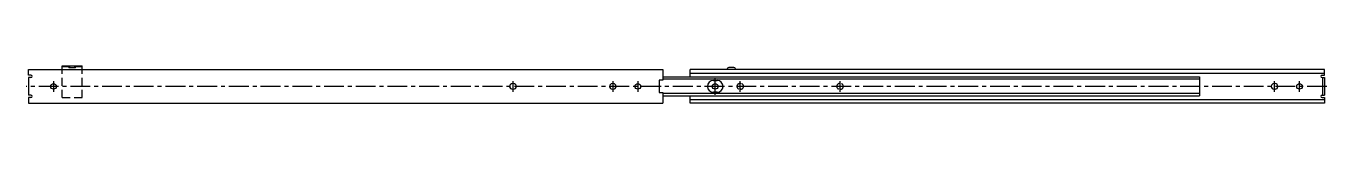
# Model space of a CAD drawing. Extents: x -2 to 1095, y -8 to 40.
# Drawn here: x 53 to 1095, y 10 to 40 of the extents above; entities that cross this region are included whole.
import ezdxf

# ---------------------------------------------------------------- set-up
doc = ezdxf.new("R2010")
doc.units = 0
doc.header["$LTSCALE"] = 0.5
doc.linetypes.add('CENTER', pattern=[50.8, 31.75, -6.35, 6.35, -6.35])
doc.linetypes.add('DASHED', pattern=[19.05, 12.7, -6.35])
for name, color, linetype in [('MSM_CENTER', 1, 'CENTER'), ('MSM_CONTINUOUS', 7, 'CONTINUOUS'), ('MSM_DASHED', 4, 'DASHED')]:
    doc.layers.add(name, color=color, linetype=linetype)

msp = doc.modelspace()

# ---------------------------------------------------------------- linework, layer by layer
at = {"layer": 'MSM_CENTER'}
for p, q in [((1095, 23.5), (53, 23.5)), ((75, 27.8), (75, 19.2)), ((443, 27.8), (443, 19.2)), ((523, 27.8), (523, 19.2)), ((543, 27.8), (543, 19.2)), ((605, 16.8), (605, 30.2)), ((625, 19.2), (625, 27.8)), ((705, 19.2), (705, 27.8)), ((1053, 19.2), (1053, 27.8)), ((1073, 19.2), (1073, 27.8))]:
    msp.add_line(p, q, dxfattribs=at)
at = {"layer": 'MSM_CONTINUOUS'}
for p, q in [((55, 37), (563, 37)), ((55, 32.5), (55, 37)), ((56.9, 32.5), (55, 32.5)), ((82, 40), (98, 40)), ((82, 37), (82, 40)), ((98, 37), (98, 40)), ((563, 37), (563, 28.5)), ((1093, 37), (585, 37)), ((585, 31.2), (585, 37)), ((585, 34), (1093, 34)), ((620, 38.5), (616, 38.5)), ((1091.1, 32.5), (1093, 32.5)), ((1093, 32.5), (1093, 37)), ((56.9, 30.5), (55, 30.5)), ((55, 30.5), (55, 16.5)), ((443.4, 25.8), (442.6, 25.8)), ((443.4, 21.2), (442.6, 21.2)), ((523.4, 25.8), (522.6, 25.8)), ((523.4, 21.2), (522.6, 21.2)), ((560, 28.5), (560, 18.5)), ((563, 28.5), (560, 28.5)), ((563, 31.2), (993, 31.2)), ((993, 29.2), (563, 29.2)), ((603.5, 28.2), (606.5, 28.2)), ((993, 31.2), (993, 15.8)), ((1053.4, 25.8), (1052.6, 25.8)), ((1053.4, 21.2), (1052.6, 21.2)), ((1091.1, 30.5), (1093, 30.5)), ((1091.4, 30.5), (1091.4, 16.5)), ((1093, 30.5), (1093, 16.5)), ((56.9, 16.5), (55, 16.5)), ((56.9, 14.5), (55, 14.5)), ((55, 14.5), (55, 10)), ((560, 18.5), (563, 18.5)), ((563, 18.5), (563, 10)), ((993, 17.8), (563, 17.8)), ((563, 15.8), (993, 15.8)), ((585, 10), (585, 15.8)), ((585, 13), (1093, 13)), ((606.5, 18.8), (603.5, 18.8)), ((1091.1, 16.5), (1093, 16.5)), ((1091.1, 14.5), (1093, 14.5)), ((1093, 14.5), (1093, 10)), ((55, 10), (563, 10)), ((1093, 10), (585, 10))]:
    msp.add_line(p, q, dxfattribs=at)
for centre in [(75, 23.5), (543, 23.5), (605, 23.5), (1073, 23.5)]:
    msp.add_circle(centre, 2.25, dxfattribs=at)
for centre, radius, start, end in [((56.9, 31.5), 1, 270, 90), ((616, 37), 1.5, 90, 180), ((620, 37), 1.5, 0, 90), ((1091.1, 31.5), 1, 90, 270), ((442.6, 23.5), 2.25, 90, 270), ((443.4, 23.5), 2.25, 270, 90), ((522.6, 23.5), 2.25, 90, 270), ((523.4, 23.5), 2.25, 270, 90), ((603.5, 23.5), 4.75, 90, 270), ((606.5, 23.5), 4.75, 270, 90), ((1052.6, 23.5), 2.25, 90, 270), ((1053.4, 23.5), 2.25, 270, 90), ((56.9, 15.5), 1, 270, 90), ((1091.1, 15.5), 1, 90, 270)]:
    msp.add_arc(centre, radius, start, end, dxfattribs=at)
at = {"layer": 'MSM_DASHED'}
for p, q in [((82, 39.5), (98, 39.5)), ((82, 14.5), (82, 37)), ((88, 38.5), (92, 38.5)), ((98, 14.5), (98, 37)), ((625.4, 25.8), (624.6, 25.8)), ((625.4, 21.2), (624.6, 21.2)), ((705.4, 25.8), (704.6, 25.8)), ((705.4, 21.2), (704.6, 21.2)), ((82, 14.5), (98, 14.5))]:
    msp.add_line(p, q, dxfattribs=at)
for centre, radius, start, end in [((88, 39.5), 1, 180, 270), ((92, 39.5), 1, 270, 0), ((624.6, 23.5), 2.25, 90, 270), ((625.4, 23.5), 2.25, 270, 90), ((704.6, 23.5), 2.25, 90, 270), ((705.4, 23.5), 2.25, 270, 90)]:
    msp.add_arc(centre, radius, start, end, dxfattribs=at)

doc.saveas('drawing.dxf')
